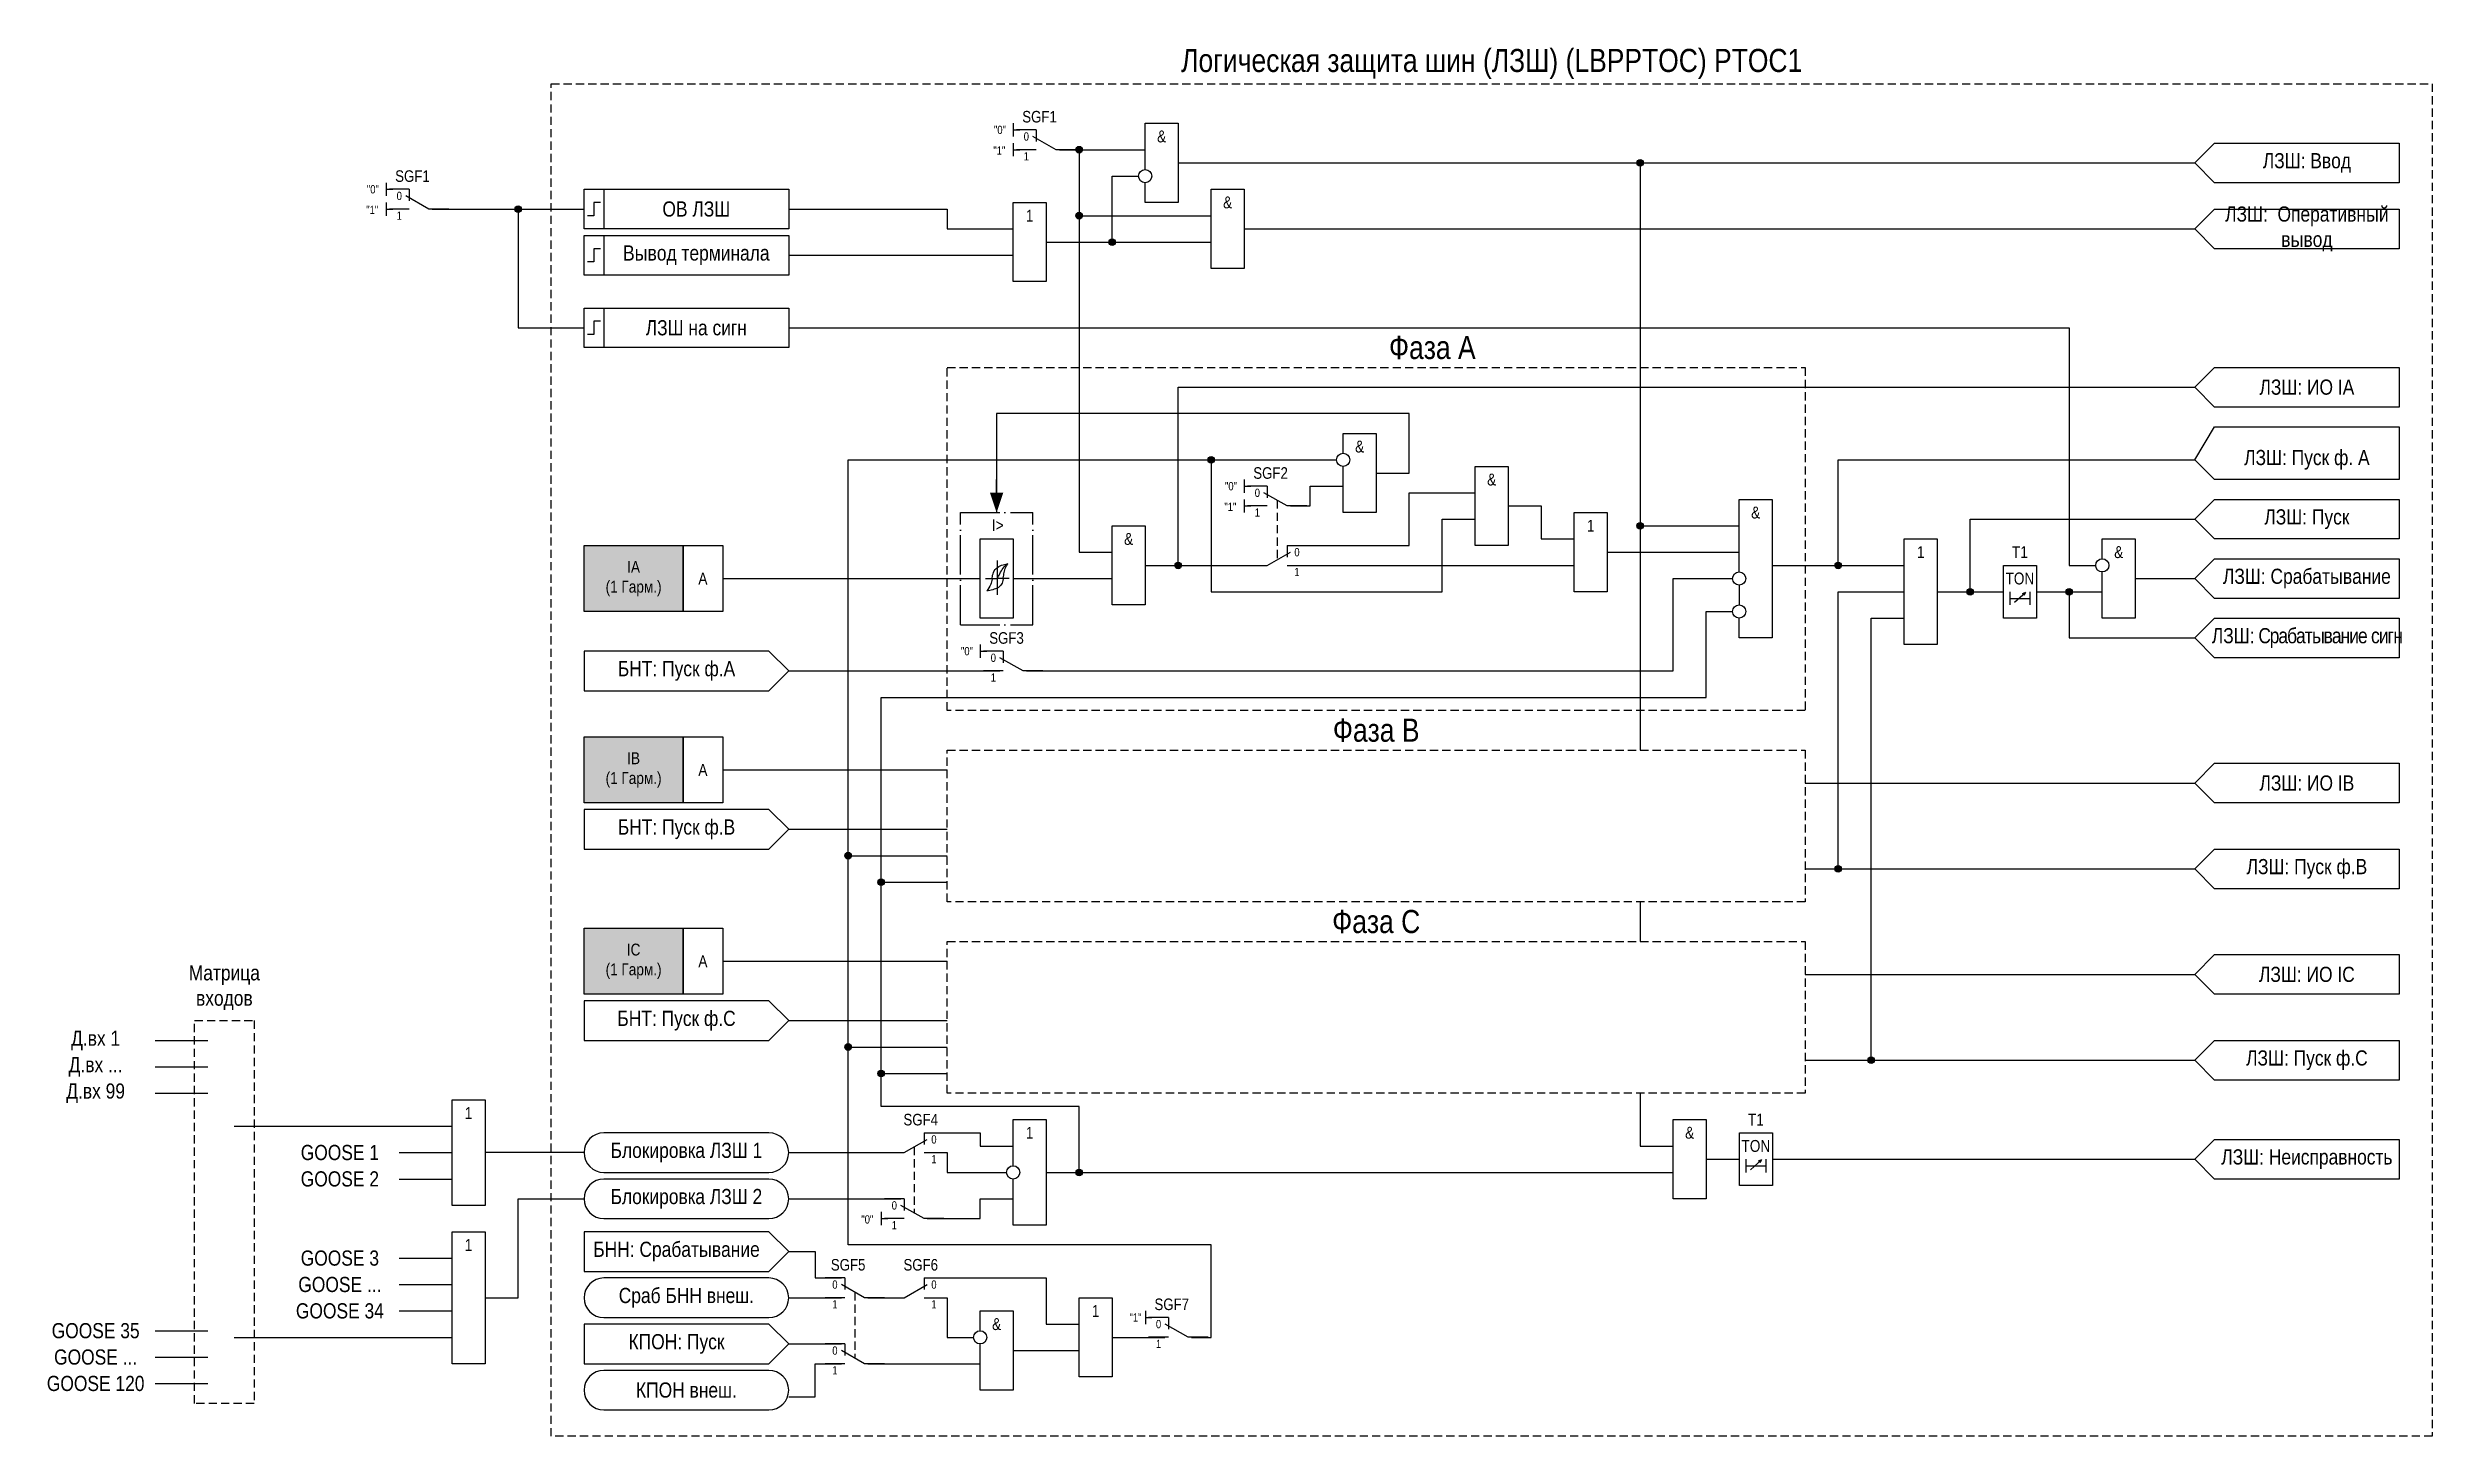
# Model space of a CAD drawing. Header units: millimetres. Extents: x -18 to 1085, y -44 to 635.
# Drawn here: x 508.7 to 870, y 425 to 635.5 of the extents above; entities that cross this region are included whole.
import ezdxf
from ezdxf.enums import TextEntityAlignment as Align

# ---------------------------------------------------------------- set-up
doc = ezdxf.new("R2010")
doc.units = ezdxf.units.MM
doc.linetypes.add('ACAD_ISO04W100', pattern=[30, 24, -3, 0, -3])
doc.linetypes.add('штриховая2', pattern=[0.375, 0.25, -0.125])
doc.layers.add('TEXT', color=7, linetype='Continuous', lineweight=25)
doc.layers.add('Основная', color=7, linetype='Continuous')
doc.styles.add('1.8_Gost_RD', font='ARIALN.TTF', dxfattribs={"height": 1.8})
doc.styles.add('2.5_Gost_RD', font='ARIALN.TTF', dxfattribs={"height": 2.5})
doc.styles.add('3.5_Gost_RD', font='ARIALN.TTF', dxfattribs={"height": 3.5})
doc.styles.add('Вывод', font='ARIALN.TTF', dxfattribs={"height": 2.5})
doc.styles.add('Компонент', font='ARIALN.TTF', dxfattribs={"height": 3.5})

msp = doc.modelspace()

# ---------------------------------------------------------------- texts
at = {"color": 30, "ltscale": 100, "insert": (727.5, 633), "char_height": 3.5, "width": 285, "attachment_point": 5, "style": '3.5_Gost_RD'}
msp.add_mtext('Логическая защита шин (ЛЗШ) (LBPPTOC) {\\C6;PTOC1}', dxfattribs=at)
at = {"ltscale": 100, "attachment_point": 5}
for s, insert, char_height, width, style in [('&', (677.5, 622), 1.8, 5, '2.5_Gost_RD'), ('ЛЗШ: Ввод', (851, 618), 2.3, 28, '2.5_Gost_RD'), ('1', (657.5, 610), 1.8, 5, '2.5_Gost_RD'), ('&', (687.5, 612), 1.8, 5, '2.5_Gost_RD'), ('ЛЗШ:  Оперативный вывод', (851, 608), 2.3, 28, '2.5_Gost_RD'), ('ЛЗШ: ИО IА', (851, 584), 2.3, 28, '2.5_Gost_RD'), ('&', (707.5, 575), 1.8, 5, '2.5_Gost_RD'), ('ЛЗШ: Пуск ф. А', (851, 573), 2.3, 28, '2.5_Gost_RD'), ('&', (727.5, 570), 1.8, 5, '2.5_Gost_RD'), ('1', (742.5, 563), 1.8, 5, '2.5_Gost_RD'), ('&', (767.5, 565), 1.8, 5, '2.5_Gost_RD'), ('ЛЗШ: Пуск', (851, 564), 2.3, 28, '2.5_Gost_RD'), ('&', (672.5, 561), 1.8, 5, '2.5_Gost_RD'), ('IA\\P(1 Гарм.)', (597.5, 555), 1.8, 15, '1.8_Gost_RD'), ('1', (792.5, 559), 1.8, 5, '2.5_Gost_RD'), ('T1', (807.52, 559), 1.8, 5, '2.5_Gost_RD'), ('&', (822.5, 559), 1.8, 5, '2.5_Gost_RD'), ('ЛЗШ: Срабатывание ', (851, 555), 2.3, 28, '2.5_Gost_RD'), ('А', (608, 555), 1.8, 6, '1.8_Gost_RD'), ('TON', (807.52, 555), 1.8, 5, '2.5_Gost_RD'), ('ЛЗШ{\\T0.9;: Срабатывание сигн}', (851, 546), 2.3, 28, '2.5_Gost_RD'), ('IВ\\P(1 Гарм.)', (597.5, 526), 1.8, 15, '1.8_Gost_RD'), ('А', (608, 526), 1.8, 6, '1.8_Gost_RD'), ('ЛЗШ: ИО IВ', (851, 524), 2.3, 28, '2.5_Gost_RD'), ('ЛЗШ: Пуск ф.В', (851, 511), 2.3, 28, '2.5_Gost_RD'), ('IC\\P(1 Гарм.)', (597.5, 497), 1.8, 15, '1.8_Gost_RD'), ('А', (608, 497), 1.8, 6, '1.8_Gost_RD'), ('ЛЗШ: ИО IС', (851, 495), 2.3, 28, '2.5_Gost_RD'), ('ЛЗШ: Пуск ф.С', (851, 482), 2.3, 28, '2.5_Gost_RD'), ('1', (572.5, 474), 1.8, 5, '2.5_Gost_RD'), ('T1', (767.52, 473), 1.8, 5, '2.5_Gost_RD'), ('1', (657.5, 471), 1.8, 5, '2.5_Gost_RD'), ('&', (757.5, 471), 1.8, 5, '2.5_Gost_RD'), ('TON', (767.52, 469), 1.8, 5, '2.5_Gost_RD'), ('ЛЗШ: Неисправность', (851, 467), 2.3, 28, '2.5_Gost_RD'), ('1', (572.5, 454), 1.8, 5, '2.5_Gost_RD'), ('Сраб БНН внеш.', (605.5, 446), 2.3, 31, '2.5_Gost_RD'), ('1', (667.5, 444), 1.8, 5, '2.5_Gost_RD'), ('&', (652.5, 442), 1.8, 5, '2.5_Gost_RD'), ('КПОН: Пуск', (604, 439), 2.3, 28, '2.5_Gost_RD'), ('КПОН внеш.', (605.5, 432), 2.3, 31, '2.5_Gost_RD')]:
    msp.add_mtext(s, dxfattribs=dict(at, insert=insert, char_height=char_height, width=width, style=style))
at = {"ltscale": 100, "char_height": 1.25, "attachment_point": 1, "style": '3.5_Gost_RD'}
for s, insert in [('"1"', (652, 620.5)), ('"1"', (687, 566.5)), ('"0"', (632, 458.5))]:
    msp.add_mtext_dynamic_manual_height_columns(s, width=2, gutter_width=17.5, heights=[0], dxfattribs=dict(at, insert=insert))
at = {"color": 6, "ltscale": 100, "insert": (557, 611.5), "char_height": 1.25, "attachment_point": 1, "style": '3.5_Gost_RD'}
msp.add_mtext_dynamic_manual_height_columns('"1"', width=2, gutter_width=17.5, heights=[0], dxfattribs=at)
at = {"color": 0, "ltscale": 100, "insert": (607, 593), "char_height": 2.3, "width": 28, "attachment_point": 5, "style": '2.5_Gost_RD'}
msp.add_mtext('{\\C256;ЛЗШ на сигн}', dxfattribs=at)
at = {"color": 251, "ltscale": 100, "true_color": 0x58595b, "char_height": 3.5, "attachment_point": 5, "style": '3.5_Gost_RD'}
for s, insert, width in [('Фаза А', (718.5, 590), 113), ('Фаза В', (710, 532), 130), ('Фаза С', (710, 503), 130)]:
    msp.add_mtext(s, dxfattribs=dict(at, insert=insert, width=width))
at = {"color": 7, "ltscale": 100, "insert": (647, 564), "char_height": 1.8, "attachment_point": 1, "style": '1.8_Gost_RD'}
msp.add_mtext_dynamic_manual_height_columns('\\pi4.7676;I>', width=11, gutter_width=17.5, heights=[0], dxfattribs=at)
at = {"layer": 'TEXT', "color": 0, "ltscale": 100, "char_height": 2.3, "width": 28, "attachment_point": 5, "style": '2.5_Gost_RD'}
for s, insert in [('{\\C256;ОВ ЛЗШ}', (607, 611)), ('{\\C256;Вывод терминала}', (607, 604))]:
    msp.add_mtext(s, dxfattribs=dict(at, insert=insert))
at = {"layer": 'TEXT', "ltscale": 100, "char_height": 2.3, "attachment_point": 5, "style": '2.5_Gost_RD'}
for s, insert, width in [('БНТ: Пуск ф.А', (604, 541), 28), ('БНТ: Пуск ф.В', (604, 517), 28), ('Матрица\\Pвходов', (535.5, 493), 11), ('БНТ: Пуск ф.С', (604, 488), 28), ('Д.вх 1', (516, 485), 18), ('Д.вх ...', (516, 481), 18), ('Д.вх 99', (516, 477), 18), ('GOOSE 1', (553, 468), 18), ('Блокировка ЛЗШ 1', (605.5, 468), 31), ('GOOSE 2', (553, 464), 18), ('Блокировка ЛЗШ 2', (605.5, 461), 31), ('GOOSE 3', (553, 452), 18), ('БНН: Срабатывание', (604, 453), 28), ('GOOSE ...', (553, 448), 18), ('GOOSE 34', (553, 444), 18), ('GOOSE 35', (516, 441), 18), ('GOOSE ...', (516, 437), 18), ('GOOSE 120', (516, 433), 18)]:
    msp.add_mtext(s, dxfattribs=dict(at, insert=insert, width=width))

# ---------------------------------------------------------------- blocks, each defined once
blk = doc.blocks.new('*U892')
at = {"layer": 'Основная', "linetype": 'ACAD_ISO04W100', "ltscale": 0.25}
for p, q in [((0, 0), (11, 0)), ((0, -17), (0, 0)), ((11, -17), (11, 0)), ((0, -17), (11, -17))]:
    blk.add_line(p, q, dxfattribs=at)
at = {"layer": 'Основная', "style": 'Компонент'}
blk.add_attdef('ОУ', text='', height=3.5, dxfattribs=at).set_placement((11, 0), align=Align.MIDDLE_CENTER)
blk = doc.blocks.new('Точка')
at = {"ltscale": 100}
h = blk.add_hatch(color=256, dxfattribs=at)
h.dxf.hatch_style = 1
edge = h.paths.add_edge_path()
edge.add_arc((0, 0), 0.5, 0, 360)
blk.add_circle((0, 0), 0.5, dxfattribs=at)
blk = doc.blocks.new('*U958')
at = {"layer": 'Основная', "color": 0}
blk.add_line((0, 0), (7, 4), dxfattribs=at)
at = {"layer": 'Основная', "ltscale": 0.35}
blk.add_line((6, 6), (6, 2.5), dxfattribs=at)
blk = doc.blocks.new('*U1023')
at = {"layer": 'Основная', "color": 0}
for p, q in [((-9, 0), (-3, 0)), ((3, 6), (9, 6)), ((3, 0), (9, 0))]:
    blk.add_line(p, q, dxfattribs=at)
at = {"layer": 'Основная', "ltscale": 0.25}
blk.add_blockref('*U958', (-3, 0), dxfattribs=at)
at = {"layer": 'Основная'}
for tag, height, style, p in [('ОУ', 3.5, 'Компонент', (2, 10)), ('В1', 2.5, 'Вывод', (14, 6)), ('В2', 2.5, 'Вывод', (6, 4)), ('В3', 2.5, 'Вывод', (6, -2))]:
    blk.add_attdef(tag, text='', height=height, dxfattribs=dict(at, style=style)).set_placement(p, align=Align.MIDDLE_CENTER)
blk = doc.blocks.new('*U1020')
at = {"layer": 'Основная', "color": 0}
for p, q in [((-3, 6), (-9, 6)), ((-3, 0), (-9, 0)), ((9, 0), (3, 0))]:
    blk.add_line(p, q, dxfattribs=at)
at = {"layer": 'Основная', "ltscale": 0.25, "xscale": -1}
blk.add_blockref('*U958', (3, 0), dxfattribs=at)
at = {"layer": 'Основная'}
for tag, height, style, p in [('В1', 2.5, 'Вывод', (-13, 6)), ('ОУ', 3.5, 'Компонент', (-2, 10)), ('В2', 2.5, 'Вывод', (-6, 4)), ('В3', 2.5, 'Вывод', (-6, -2))]:
    blk.add_attdef(tag, text='', height=height, dxfattribs=dict(at, style=style)).set_placement(p, align=Align.MIDDLE_CENTER)
blk = doc.blocks.new('*U984')
at = {"layer": 'Основная', "color": 0}
for p, q in [((-3, 6), (-9, 6)), ((-3, 0), (-9, 0)), ((9, 0), (3, 0))]:
    blk.add_line(p, q, dxfattribs=at)
at = {"layer": 'Основная', "ltscale": 0.25, "xscale": -1}
blk.add_blockref('*U958', (3, 0), dxfattribs=at)
at = {"layer": 'Основная'}
for tag, height, style, p in [('В1', 2.5, 'Вывод', (-14, 6)), ('ОУ', 3.5, 'Компонент', (-2, 10)), ('В2', 2.5, 'Вывод', (-6, 4)), ('В3', 2.5, 'Вывод', (-6, -2))]:
    blk.add_attdef(tag, text='', height=height, dxfattribs=dict(at, style=style)).set_placement(p, align=Align.MIDDLE_CENTER)
blk = doc.blocks.new('*U977')
at = {"ltscale": 0.25}
blk.add_line((-1, 0), (-5, 0), dxfattribs=at)
blk.add_lwpolyline([(-3, 0, 2, 0, 0), (0, 0, 0, 0, 0)], format="xyseb", dxfattribs=at)
at = {"layer": 'Основная', "style": 'Вывод'}
blk.add_attdef('ОТ', text='', height=2.5, dxfattribs=at).set_placement((-4, 0), align=Align.MIDDLE_CENTER)
blk = doc.blocks.new('*U1022')
at = {"layer": 'Основная', "color": 0}
for p, q in [((-9, 0), (-3, 0)), ((3, 6), (9, 6)), ((3, 0), (9, 0))]:
    blk.add_line(p, q, dxfattribs=at)
at = {"layer": 'Основная', "ltscale": 0.25}
blk.add_blockref('*U958', (-3, 0), dxfattribs=at)
at = {"layer": 'Основная'}
for tag, height, style, p in [('ОУ', 3.5, 'Компонент', (2, 10)), ('В1', 2.5, 'Вывод', (13, 6)), ('В2', 2.5, 'Вывод', (6, 4)), ('В3', 2.5, 'Вывод', (6, -2))]:
    blk.add_attdef(tag, text='', height=height, dxfattribs=dict(at, style=style)).set_placement(p, align=Align.MIDDLE_CENTER)
blk = doc.blocks.new('*U1025')
at = {"layer": 'Основная', "color": 0}
for p, q in [((-3, 6), (-9, 6)), ((-3, 0), (-9, 0)), ((9, 0), (3, 0))]:
    blk.add_line(p, q, dxfattribs=at)
at = {"layer": 'Основная', "ltscale": 0.25, "xscale": -1}
blk.add_blockref('*U958', (3, 0), dxfattribs=at)
at = {"layer": 'Основная'}
for tag, height, style, p in [('В1', 2.5, 'Вывод', (-13, 6)), ('ОУ', 3.5, 'Компонент', (-2, 10)), ('В2', 2.5, 'Вывод', (-6, 4)), ('В3', 2.5, 'Вывод', (-6, -2))]:
    blk.add_attdef(tag, text='', height=height, dxfattribs=dict(at, style=style)).set_placement(p, align=Align.MIDDLE_CENTER)

# ---------------------------------------------------------------- hatches: boundary and pattern name
at = {"ltscale": 100, "true_color": 0xf7941d}
h = msp.add_hatch(color=30, dxfattribs=at)
h.dxf.hatch_style = 1
h.paths.add_polyline_path([(590, 560), (605, 560), (605, 550), (590, 550)])
h = msp.add_hatch(color=30, dxfattribs=at)
h.dxf.hatch_style = 1
h.paths.add_polyline_path([(590, 531), (605, 531), (605, 521), (590, 521)])
h = msp.add_hatch(color=30, dxfattribs=at)
h.dxf.hatch_style = 1
h.paths.add_polyline_path([(590, 502), (605, 502), (605, 492), (590, 492)])

# ---------------------------------------------------------------- linework, layer by layer
at = {"ltscale": 100}
for p, q in [((655, 624), (655, 622)), ((655, 623), (656, 623)), ((655, 621), (655, 619)), ((655, 620), (656, 620)), ((690, 570), (690, 568)), ((690, 569), (691, 569)), ((690, 567), (690, 565)), ((690, 566), (691, 566)), ((650, 545), (650, 543)), ((650, 544), (651, 544)), ((635, 459), (635, 457)), ((635, 458), (636, 458)), ((675.03, 444.01), (675.03, 442.01)), ((675.03, 443.01), (676.03, 443.01))]:
    msp.add_line(p, q, dxfattribs=at)
at = {"color": 6, "ltscale": 100}
for p, q in [((560, 615), (560, 613)), ((560, 614), (561, 614)), ((560, 612), (560, 610)), ((560, 611), (561, 611))]:
    msp.add_line(p, q, dxfattribs=at)
msp.add_line((652.6, 557.72), (652.6, 552.52))
at = {"color": 7, "ltscale": 100}
for p, q in [((650.79, 555), (652.6, 555)), ((654.42, 555), (652.6, 555)), ((806.7, 551.41), (808.37, 552.9)), ((808.37, 552.9), (807.85, 552.68)), ((808.37, 552.9), (808.1, 552.43)), ((766.7, 465.41), (768.37, 466.9)), ((768.37, 466.9), (767.85, 466.68)), ((768.37, 466.9), (768.1, 466.43))]:
    msp.add_line(p, q, dxfattribs=at)
at = {"color": 7, "linetype": 'штриховая2', "ltscale": 5}
for points in [[(585, 630), (870, 630), (870, 425), (585, 425)], [(531, 488), (540, 488), (540, 430), (531, 430)]]:
    msp.add_lwpolyline(points, close=True, dxfattribs=at)
at = {"ltscale": 100}
for points in [[(675, 617), (675, 624), (680, 624), (680, 612), (675, 612), (675, 615)], [(662, 620), (675, 620)], [(662, 620), (665, 620), (665, 559), (670, 559)], [(680, 618), (834, 618)], [(680, 618), (750, 618), (750, 563), (765, 563)], [(680, 618), (750, 618), (750, 529)], [(660, 606), (670, 606), (670, 616), (674, 616)], [(621, 611), (645, 611), (645, 608), (655, 608)], [(665, 610), (685, 610)], [(690, 608), (834, 608)], [(621, 604), (655, 604)], [(660, 606), (685, 606)], [(621, 593), (815, 593), (815, 557), (819, 557)], [(675, 557), (680, 557), (680, 584), (834, 584)], [(710, 571), (715, 571), (715, 580), (652.5, 580), (652.5, 565)], [(705, 574), (705, 577), (710, 577), (710, 565), (705, 565), (705, 572)], [(682, 440), (685, 440), (685, 454), (630, 454), (630, 573), (704, 573)], [(682, 440), (685, 440), (685, 454), (630, 454), (630, 573), (685, 573), (685, 553), (720, 553), (720, 564), (725, 564)], [(770, 557), (780, 557), (780, 573), (834, 573)], [(697, 566), (700, 566), (700, 569), (705, 569)], [(697, 560), (715, 560), (715, 568), (725, 568)], [(730, 566), (735, 566), (735, 561), (740, 561)], [(765, 556), (765, 567), (770, 567), (770, 546), (765, 546), (765, 549)], [(795, 553), (800, 553), (800, 564), (834, 564)], [(820, 558), (820, 561), (825, 561), (825, 549), (820, 549), (820, 556)], [(675, 557), (693, 557)], [(675, 557), (680, 557)], [(697, 557), (740, 557)], [(745, 559), (765, 559)], [(770, 557), (790, 557)], [(611, 555), (650, 555)], [(655, 555), (670, 555)], [(657, 541), (755, 541), (755, 555), (764, 555)], [(765, 554), (765, 551)], [(775, 511), (780, 511), (780, 553), (790, 553)], [(795, 553), (805, 553)], [(806.02, 553), (806.02, 551)], [(809.02, 553), (809.02, 551)], [(810, 553), (820, 553)], [(810, 553), (815, 553), (815, 546), (834, 546)], [(825, 555), (834, 555)], [(660, 465), (665, 465), (665, 475), (635, 475), (635, 537), (760, 537), (760, 550), (764, 550)], [(806.02, 552), (809.02, 552)], [(775, 482), (785, 482), (785, 549), (790, 549)], [(621, 541), (618, 544), (590, 544), (590, 538), (618, 538), (621, 541)], [(621, 541), (653, 541)], [(611, 526), (645, 526)], [(775, 524), (834, 524)], [(621, 517), (618, 520), (590, 520), (590, 514), (618, 514), (621, 517)], [(621, 517), (645, 517)], [(682, 440), (685, 440), (685, 454), (630, 454), (630, 513), (645, 513)], [(775, 511), (834, 511)], [(660, 465), (665, 465), (665, 475), (635, 475), (635, 509), (645, 509)], [(750, 506), (750, 500)], [(611, 497), (645, 497)], [(775, 495), (834, 495)], [(621, 488), (618, 491), (590, 491), (590, 485), (618, 485), (621, 488)], [(621, 488), (645, 488)], [(525, 485), (533, 485)], [(525, 481), (533, 481)], [(682, 440), (685, 440), (685, 454), (630, 454), (630, 484), (645, 484)], [(775, 482), (834, 482)], [(525, 477), (533, 477)], [(660, 465), (665, 465), (665, 475), (635, 475), (635, 480), (645, 480)], [(750, 477), (750, 469), (755, 469)], [(537, 472), (570, 472)], [(642, 471), (650, 471), (650, 469), (655, 469)], [(655, 466), (655, 473), (660, 473), (660, 457), (655, 457), (655, 464)], [(562, 468), (570, 468)], [(590, 468), (575, 468)], [(621, 468), (638, 468)], [(642, 468), (645, 468), (645, 465), (654, 465)], [(760, 467), (765, 467)], [(766.02, 467), (766.02, 465)], [(769.02, 467), (769.02, 465)], [(770, 467), (834, 467)], [(562, 464), (570, 464)], [(660, 465), (755, 465)], [(766.02, 466), (769.02, 466)], [(575, 446), (580, 446), (580, 461), (590, 461)], [(621, 461), (638, 461)], [(642, 458), (650, 458), (650, 461), (655, 461)], [(621, 453), (618, 456), (590, 456), (590, 450), (618, 450), (621, 453)], [(562, 452), (570, 452)], [(621, 453), (625, 453), (625, 449), (629, 449)], [(562, 448), (570, 448)], [(642, 449), (660, 449), (660, 442), (665, 442)], [(621, 446), (629, 446)], [(633, 446), (638, 446)], [(642, 446), (645, 446), (645, 440), (649, 440)], [(525, 441), (533, 441)], [(562, 444), (570, 444)], [(621, 439), (618, 442), (590, 442), (590, 436), (618, 436), (621, 439)], [(650, 441), (650, 444), (655, 444), (655, 432), (650, 432), (650, 439)], [(537, 440), (570, 440)], [(621, 439), (629, 439)], [(655, 438), (665, 438)], [(670, 440), (678, 440)], [(525, 437), (533, 437)], [(621, 431), (625, 431), (625, 436), (629, 436)], [(633, 436), (650, 436)], [(525, 433), (533, 433)]]:
    msp.add_lwpolyline(points, dxfattribs=at)
for points in [[(865, 621), (865, 615), (837, 615), (834, 618), (837, 621)], [(590, 614), (593, 614), (593, 608), (590, 608)], [(590, 614), (621, 614), (621, 608), (590, 608)], [(655, 612), (660, 612), (660, 600), (655, 600)], [(685, 614), (690, 614), (690, 602), (685, 602)], [(865, 611), (865, 605), (837, 605), (834, 608), (837, 611)], [(590, 607), (593, 607), (593, 601), (590, 601)], [(590, 607), (621, 607), (621, 601), (590, 601)], [(590, 596), (593, 596), (593, 590), (590, 590)], [(590, 596), (621, 596), (621, 590), (590, 590)], [(865, 587), (865, 581), (837, 581), (834, 584), (837, 587)], [(865, 578), (865, 570), (837, 570), (834, 573), (837, 578)], [(725, 572), (730, 572), (730, 560), (725, 560)], [(740, 565), (745, 565), (745, 553), (740, 553)], [(865, 567), (865, 561), (837, 561), (834, 564), (837, 567)], [(590, 560), (605, 560), (605, 550), (590, 550)], [(605, 560), (611, 560), (611, 550), (605, 550)], [(650, 561), (655, 561), (655, 549), (650, 549)], [(670, 563), (675, 563), (675, 551), (670, 551)], [(790, 561), (795, 561), (795, 545), (790, 545)], [(805.02, 557), (810.02, 557), (810.02, 549), (805.02, 549)], [(865, 558), (865, 552), (837, 552), (834, 555), (837, 558)], [(865, 549), (865, 543), (837, 543), (834, 546), (837, 549)], [(590, 531), (605, 531), (605, 521), (590, 521)], [(605, 531), (611, 531), (611, 521), (605, 521)], [(865, 527), (865, 521), (837, 521), (834, 524), (837, 527)], [(865, 514), (865, 508), (837, 508), (834, 511), (837, 514)], [(590, 502), (605, 502), (605, 492), (590, 492)], [(605, 502), (611, 502), (611, 492), (605, 492)], [(865, 498), (865, 492), (837, 492), (834, 495), (837, 498)], [(865, 485), (865, 479), (837, 479), (834, 482), (837, 485)], [(570, 476), (575, 476), (575, 460), (570, 460)], [(755, 473), (760, 473), (760, 461), (755, 461)], [(765.02, 471), (770.02, 471), (770.02, 463), (765.02, 463)], [(865, 470), (865, 464), (837, 464), (834, 467), (837, 470)], [(570, 456), (575, 456), (575, 436), (570, 436)], [(665, 446), (670, 446), (670, 434), (665, 434)]]:
    msp.add_lwpolyline(points, close=True, dxfattribs=at)
at = {"color": 6, "ltscale": 100}
for points in [[(567, 611), (590, 611)], [(567, 611), (580, 611), (580, 593), (590, 593)]]:
    msp.add_lwpolyline(points, dxfattribs=at)
at = {"lineweight": 30, "ltscale": 100}
for points in [[(592.5, 612), (591.5, 612), (591.5, 610), (590.5, 610)], [(592.5, 605), (591.5, 605), (591.5, 603), (590.5, 603)], [(592.5, 594), (591.5, 594), (591.5, 592), (590.5, 592)]]:
    msp.add_lwpolyline(points, dxfattribs=at)
at = {"color": 251, "linetype": 'штриховая2', "ltscale": 5, "true_color": 0x58595b}
for points in [[(645, 587), (775, 587), (775, 535), (645, 535)], [(645, 529), (775, 529), (775, 506), (645, 506)], [(645, 500), (775, 500), (775, 477), (645, 477)]]:
    msp.add_lwpolyline(points, close=True, dxfattribs=at)
at = {"linetype": 'штриховая2', "ltscale": 5}
for points in [[(695, 566.86), (695, 557.86)], [(640, 468.86), (640, 458.86)], [(631, 446.86), (631, 436.86)]]:
    msp.add_lwpolyline(points, dxfattribs=at)
at = {"ltscale": 100}
for points in [[(593, 465), (618, 465, 1), (618, 471), (593, 471, 1)], [(593, 458), (618, 458, 1), (618, 464), (593, 464, 1)], [(593, 443), (618, 443, 1), (618, 449), (593, 449, 1)], [(593, 429), (618, 429, 1), (618, 435), (593, 435, 1)]]:
    msp.add_lwpolyline(points, format="xyb", close=True, dxfattribs=at)
for centre in [(675, 616), (655, 465)]:
    msp.add_circle(centre, 1)
for centre in [(705, 573), (820, 557), (765, 555), (765, 550), (650, 440)]:
    msp.add_circle(centre, 1, dxfattribs=at)
for points in [[(651.8, 554.92), (651.95, 555.71), (652.44, 556.54), (654.2, 557.26)], [(652.6, 555), (653, 555.72), (653.47, 556.6), (654.2, 557.26)], [(653.48, 554.92), (653.6, 555.71), (653.81, 556.54), (654.2, 557.26)], [(651.8, 554.92), (651.6, 554.13), (651, 553.12)], [(653.48, 554.92), (653.25, 554.13), (652.76, 553.67), (651, 553.12)]]:
    msp.add_spline(points, degree=3)

# ---------------------------------------------------------------- block references
for p in [(665, 620), (750, 618), (580, 611), (665, 610), (670, 606), (685, 573), (750, 563), (680, 557), (780, 557), (800, 553), (800, 553), (815, 553), (630, 513), (635, 509), (780, 511), (630, 484), (635, 480), (785, 482), (665, 465)]:
    msp.add_blockref('Точка', p, dxfattribs=at)
at = {"layer": 'Основная', "ltscale": 0.25, "xscale": 0.5, "yscale": 0.5, "zscale": 0.5}
for name, p, values in [('*U984', (660, 620), {'ОУ': 'SGF1', 'В1': '"0"', 'В2': '0', 'В3': '1'}), ('*U984', (695, 566), {'ОУ': 'SGF2', 'В1': '"0"', 'В2': '0', 'В3': '1'}), ('*U984', (655, 541), {'ОУ': 'SGF3', 'В1': '"0"', 'В2': '0', 'В3': '1'}), ('*U1020', (680.03, 440.01), {'ОУ': 'SGF7', 'В1': '"1"', 'В2': '0', 'В3': '1'})]:
    msp.add_blockref(name, p, dxfattribs=at).add_auto_attribs(values)
at = {"layer": 'Основная', "color": 6, "ltscale": 0.25, "xscale": 0.5, "yscale": 0.5, "zscale": 0.5}
msp.add_blockref('*U984', (565, 611), dxfattribs=at).add_auto_attribs({'ОУ': 'SGF1', 'В1': '"0"', 'В2': '0', 'В3': '1'})
at = {"layer": 'Основная', "ltscale": 0.25, "rotation": 270}
msp.add_blockref('*U977', (652.5, 565), dxfattribs=at)
at = {"layer": 'Основная', "ltscale": 0.25}
msp.add_blockref('*U892', (647, 565), dxfattribs=at)
ref = msp.add_blockref('*U1023', (695, 557), dxfattribs=dict(at, xscale=0.5, yscale=0.5, zscale=0.5))
ref.add_attrib('В2', '0', dxfattribs={"height": 1.25, "style": 'Вывод'}).set_placement((698, 559), align=Align.MIDDLE_CENTER)
ref.add_attrib('В3', '1', dxfattribs={"height": 1.25, "style": 'Вывод'}).set_placement((698, 556), align=Align.MIDDLE_CENTER)
ref = msp.add_blockref('*U1022', (640, 468), dxfattribs=dict(at, xscale=0.5, yscale=0.5, zscale=0.5))
ref.add_attrib('ОУ', 'SGF4', dxfattribs={"height": 1.75, "style": 'Компонент'}).set_placement((641, 473), align=Align.MIDDLE_CENTER)
ref.add_attrib('В2', '0', dxfattribs={"height": 1.25, "style": 'Вывод'}).set_placement((643, 470), align=Align.MIDDLE_CENTER)
ref.add_attrib('В3', '1', dxfattribs={"height": 1.25, "style": 'Вывод'}).set_placement((643, 467), align=Align.MIDDLE_CENTER)
ref = msp.add_blockref('*U1025', (640, 458), dxfattribs=dict(at, xscale=0.5, yscale=0.5, zscale=0.5))
ref.add_attrib('В2', '0', dxfattribs={"height": 1.25, "style": 'Вывод'}).set_placement((637, 460), align=Align.MIDDLE_CENTER)
ref.add_attrib('В3', '1', dxfattribs={"height": 1.25, "style": 'Вывод'}).set_placement((637, 457), align=Align.MIDDLE_CENTER)
ref = msp.add_blockref('*U1020', (631, 446), dxfattribs=dict(at, xscale=0.5, yscale=0.5, zscale=0.5))
ref.add_attrib('ОУ', 'SGF5', dxfattribs={"height": 1.75, "style": 'Компонент'}).set_placement((630, 451), align=Align.MIDDLE_CENTER)
ref.add_attrib('В2', '0', dxfattribs={"height": 1.25, "style": 'Вывод'}).set_placement((628, 448), align=Align.MIDDLE_CENTER)
ref.add_attrib('В3', '1', dxfattribs={"height": 1.25, "style": 'Вывод'}).set_placement((628, 445), align=Align.MIDDLE_CENTER)
ref = msp.add_blockref('*U1023', (640, 446), dxfattribs=dict(at, xscale=0.5, yscale=0.5, zscale=0.5))
ref.add_attrib('ОУ', 'SGF6', dxfattribs={"height": 1.75, "style": 'Компонент'}).set_placement((641, 451), align=Align.MIDDLE_CENTER)
ref.add_attrib('В2', '0', dxfattribs={"height": 1.25, "style": 'Вывод'}).set_placement((643, 448), align=Align.MIDDLE_CENTER)
ref.add_attrib('В3', '1', dxfattribs={"height": 1.25, "style": 'Вывод'}).set_placement((643, 445), align=Align.MIDDLE_CENTER)
ref = msp.add_blockref('*U1020', (631, 436), dxfattribs=dict(at, xscale=0.5, yscale=0.5, zscale=0.5))
ref.add_attrib('В2', '0', dxfattribs={"height": 1.25, "style": 'Вывод'}).set_placement((628, 438), align=Align.MIDDLE_CENTER)
ref.add_attrib('В3', '1', dxfattribs={"height": 1.25, "style": 'Вывод'}).set_placement((628, 435), align=Align.MIDDLE_CENTER)

msp.set_redraw_order([(e.dxf.handle, doc.entitydb.next_handle()) for e in msp.query("TEXT MTEXT ATTDEF DIMENSION ARC_DIMENSION")])  # texts and dimensions are drawn at this point

doc.saveas('drawing.dxf')
